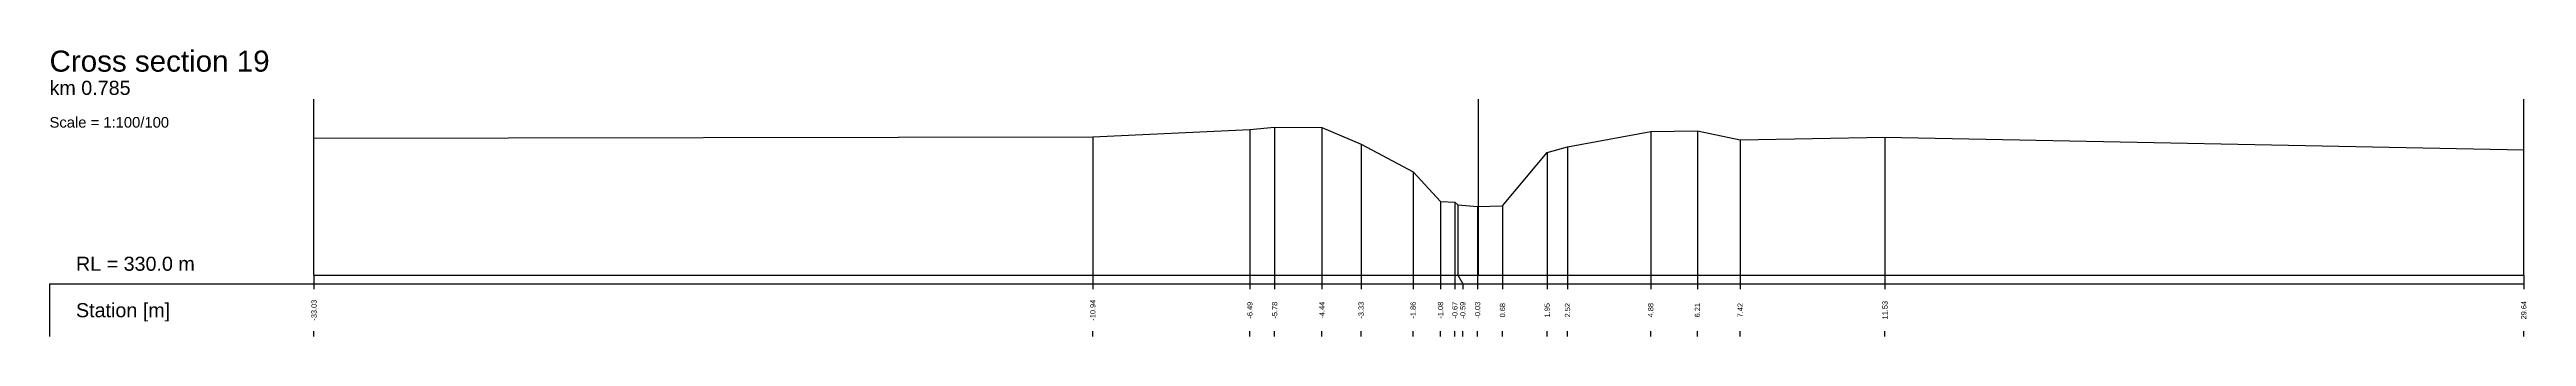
# Model space of a CAD drawing. Header units: millimetres. Extents: x -8 to 79, y -83 to 317.
# Drawn here: x -7.5 to 62.7, y 287.2 to 295.4 of the extents above; entities that cross this region are included whole.
import ezdxf
from ezdxf.enums import TextEntityAlignment as Align

# ---------------------------------------------------------------- set-up
doc = ezdxf.new("R2010")
doc.units = ezdxf.units.MM
doc.styles.get("Standard").update_dxf_attribs({"font": 'arial.ttf'})

msp = doc.modelspace()

# ---------------------------------------------------------------- linework, layer by layer
at = {"layer": 'axis', "color": 1}
msp.add_line((33.028, 289), (33.028, 294), dxfattribs=at)
at = {"layer": 'band'}
for p, q in [((0, 288.75), (0, 288.6)), ((22.088, 288.75), (22.088, 288.6)), ((26.542, 288.75), (26.542, 288.6)), ((27.245, 288.75), (27.245, 288.6)), ((28.585, 288.75), (28.585, 288.6)), ((29.698, 288.75), (29.698, 288.6)), ((31.173, 288.75), (31.173, 288.6)), ((31.95, 288.75), (31.95, 288.6)), ((32.356, 288.75), (32.356, 288.6)), ((32.581, 288.75), (32.581, 288.6)), ((33, 288.75), (33, 288.6)), ((33.707, 288.75), (33.707, 288.6)), ((34.975, 288.75), (34.975, 288.6)), ((35.551, 288.75), (35.551, 288.6)), ((37.911, 288.75), (37.911, 288.6)), ((39.235, 288.75), (39.235, 288.6)), ((40.447, 288.75), (40.447, 288.6)), ((44.555, 288.75), (44.555, 288.6)), ((62.671, 288.75), (62.671, 288.6)), ((0, 287.25), (0, 287.4)), ((22.088, 287.25), (22.088, 287.4)), ((26.542, 287.25), (26.542, 287.4)), ((27.245, 287.25), (27.245, 287.4)), ((28.585, 287.25), (28.585, 287.4)), ((29.698, 287.25), (29.698, 287.4)), ((31.173, 287.25), (31.173, 287.4)), ((31.95, 287.25), (31.95, 287.4)), ((32.356, 287.25), (32.356, 287.4)), ((32.581, 287.25), (32.581, 287.4)), ((33, 287.25), (33, 287.4)), ((33.707, 287.25), (33.707, 287.4)), ((34.975, 287.25), (34.975, 287.4)), ((35.551, 287.25), (35.551, 287.4)), ((37.911, 287.25), (37.911, 287.4)), ((39.235, 287.25), (39.235, 287.4)), ((40.447, 287.25), (40.447, 287.4)), ((44.555, 287.25), (44.555, 287.4)), ((62.671, 287.25), (62.671, 287.4))]:
    msp.add_line(p, q, dxfattribs=at)
at = {"layer": 'frame'}
for p, q in [((0, 289), (0, 294)), ((62.671, 289), (62.671, 294)), ((-7.5, 288.75), (62.671, 288.75)), ((-7.5, 288.75), (-7.5, 287.25)), ((0, 289), (62.671, 289))]:
    msp.add_line(p, q, dxfattribs=at)
at = {"layer": 'marker', "color": 253}
for p, q in [((26.542, 293.14), (26.542, 289)), ((27.245, 293.2), (27.245, 289)), ((28.585, 293.19), (28.585, 289)), ((37.911, 293.08), (37.911, 289)), ((39.235, 293.1), (39.235, 289)), ((22.088, 292.93), (22.088, 289)), ((29.698, 292.72), (29.698, 289)), ((34.975, 292.48), (34.975, 289)), ((35.551, 292.64), (35.551, 289)), ((40.447, 292.84), (40.447, 289)), ((44.555, 292.92), (44.555, 289)), ((31.173, 291.93), (31.173, 289)), ((31.95, 291.09), (31.95, 289)), ((32.356, 291.07), (32.356, 289)), ((32.441, 290.99), (32.441, 289)), ((33, 290.95), (33, 289)), ((33.707, 290.97), (33.707, 289)), ((0, 289), (0, 288.75)), ((22.088, 289), (22.088, 288.75)), ((26.542, 289), (26.542, 288.75)), ((27.245, 289), (27.245, 288.75)), ((28.585, 289), (28.585, 288.75)), ((29.698, 289), (29.698, 288.75)), ((31.173, 289), (31.173, 288.75)), ((31.95, 289), (31.95, 288.75)), ((32.356, 289), (32.356, 288.75)), ((32.441, 289), (32.581, 288.75)), ((33, 289), (33, 288.75)), ((33.707, 289), (33.707, 288.75)), ((34.975, 289), (34.975, 288.75)), ((35.551, 289), (35.551, 288.75)), ((37.911, 289), (37.911, 288.75)), ((39.235, 289), (39.235, 288.75)), ((40.447, 289), (40.447, 288.75)), ((44.555, 289), (44.555, 288.75)), ((62.671, 289), (62.671, 288.75))]:
    msp.add_line(p, q, dxfattribs=at)
at = {"layer": 'profile'}
msp.add_lwpolyline([(0, 292.89), (22.088, 292.93), (26.542, 293.14), (27.245, 293.2), (28.585, 293.19), (29.698, 292.72), (31.173, 291.93), (31.95, 291.09), (32.356, 291.07), (32.441, 290.99), (33, 290.95), (33.707, 290.97), (34.975, 292.48), (35.551, 292.64), (37.911, 293.08), (39.235, 293.1), (40.447, 292.84), (44.555, 292.92), (62.671, 292.56)], dxfattribs=at)

# ---------------------------------------------------------------- texts
for s, height, p in [('Cross section 19', 0.6, (-7.5, 294.6)), ('km 0.785', 0.4, (-7.5, 294)), ('Scale = 1:100/100', 0.3, (-7.5, 293.1)), ('RL = 330.0 m', 0.4, (-6.75, 289))]:
    msp.add_text(s, height=height).set_placement(p, align=Align.BOTTOM_LEFT)
msp.add_text('Station [m]', height=0.4).set_placement((-6.75, 288), align=Align.MIDDLE_LEFT)
for s, p in [('-33.03', (0, 288)), ('-10.94', (22.088, 288)), ('-6.49', (26.542, 288)), ('-5.78', (27.245, 288)), ('-4.44', (28.585, 288)), ('-3.33', (29.698, 288)), ('-1.86', (31.173, 288)), ('-1.08', (31.95, 288)), ('-0.67', (32.356, 288)), ('-0.59', (32.581, 288)), ('-0.03', (33, 288)), ('0.68', (33.707, 288)), ('1.95', (34.975, 288)), ('2.52', (35.551, 288)), ('4.88', (37.911, 288)), ('6.21', (39.235, 288)), ('7.42', (40.447, 288)), ('11.53', (44.555, 288)), ('29.64', (62.671, 288))]:
    msp.add_text(s, height=0.15, rotation=90).set_placement(p, align=Align.MIDDLE)

doc.saveas('drawing.dxf')
